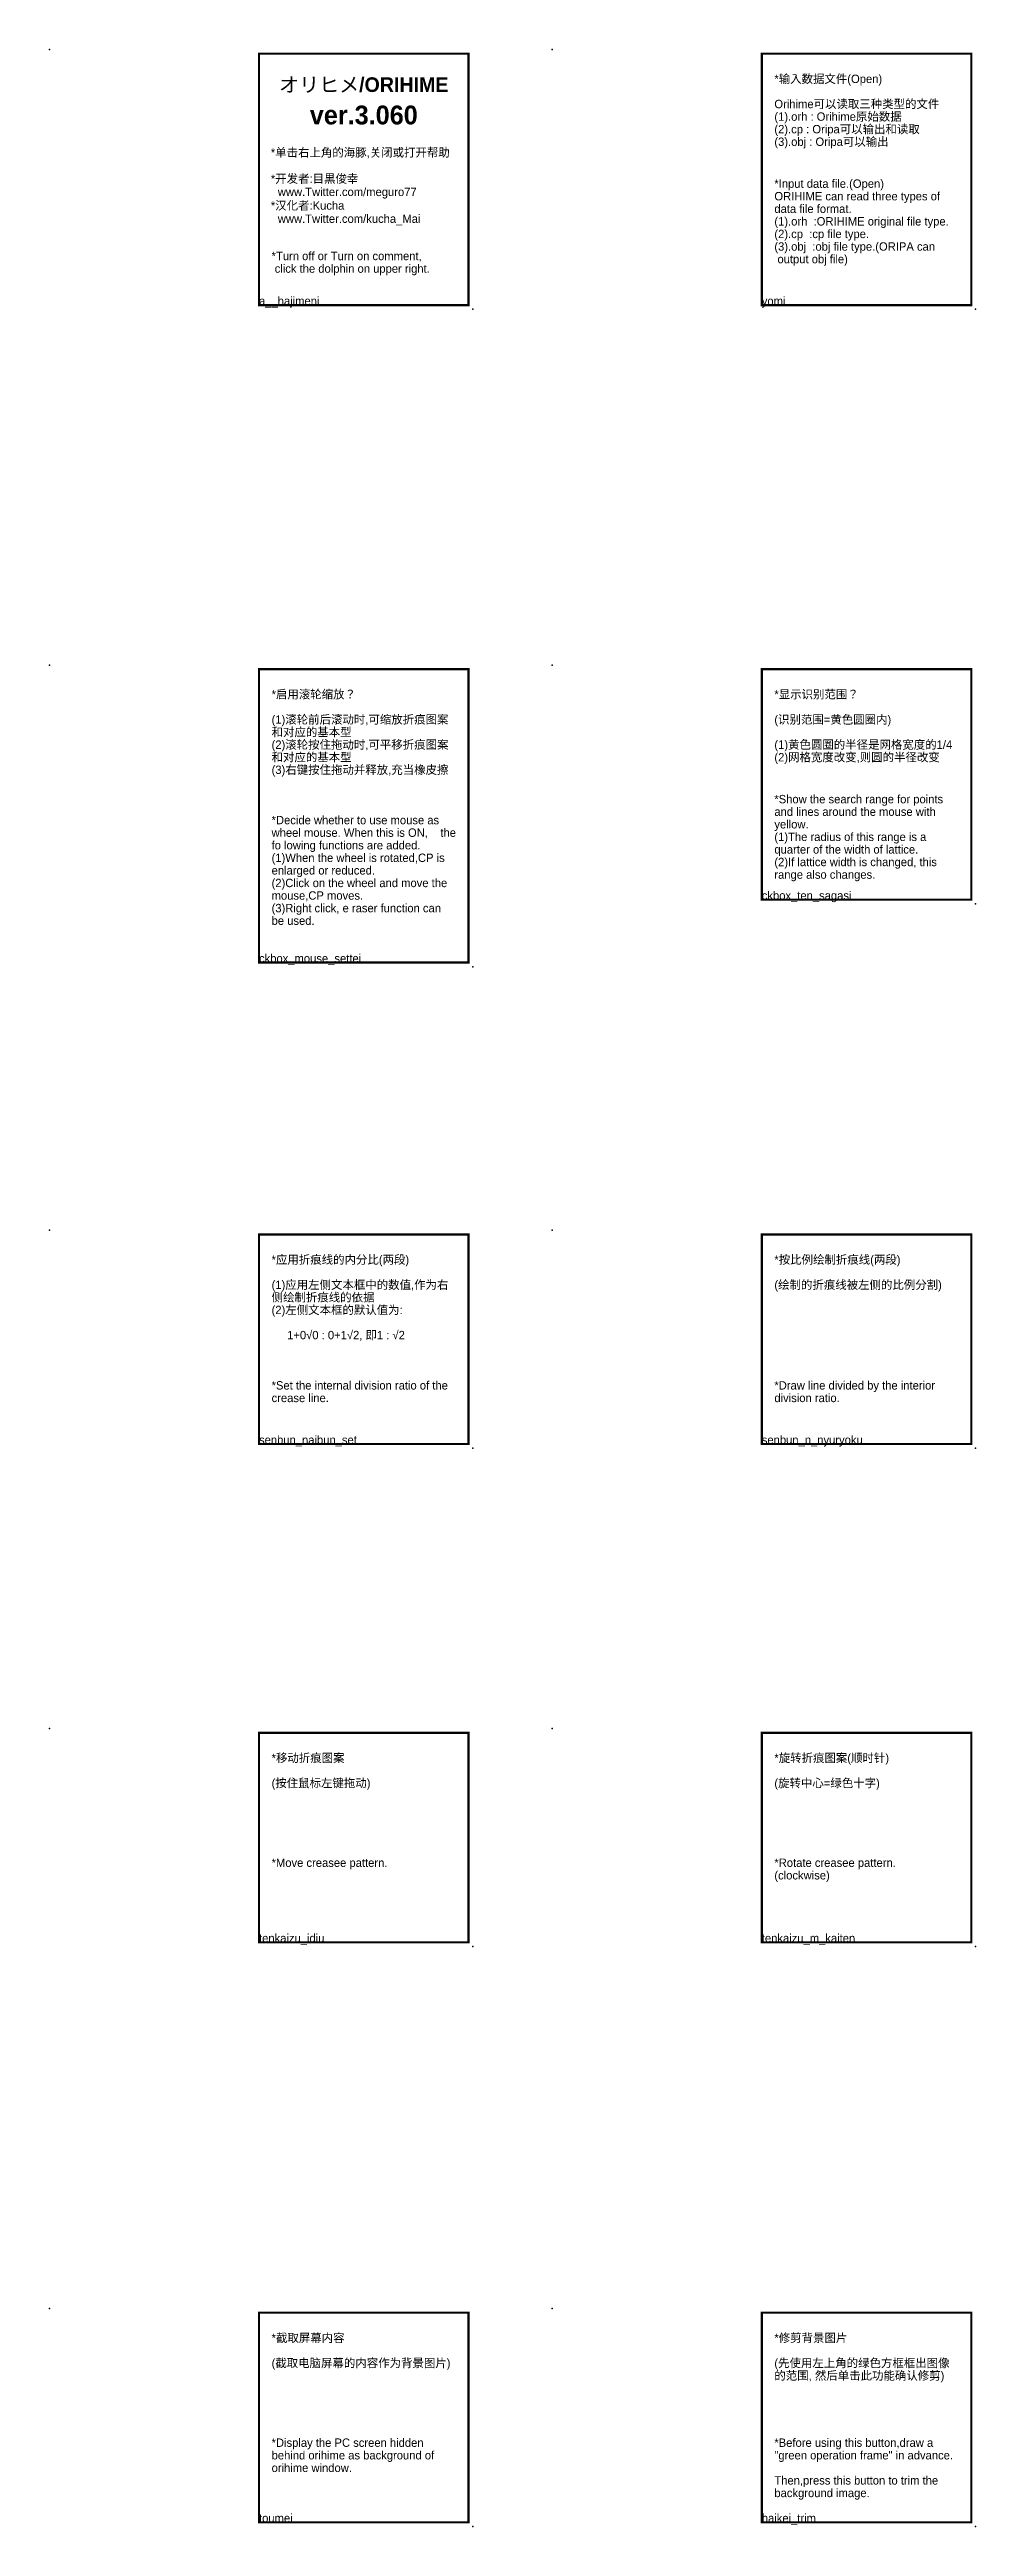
# Model space of a CAD drawing. Header units: millimetres. Extents: x -1842 to 3667, y -2745 to 2263.
# Drawn here: x -1842 to -1621, y -2305 to -1714 of the extents above; entities that cross this region are included whole.
import ezdxf
from ezdxf.enums import TextEntityAlignment as Align

# ---------------------------------------------------------------- set-up
doc = ezdxf.new("R2010")
doc.units = ezdxf.units.MM
doc.header["$LTSCALE"] = 1000
doc.layers.add('1-中文', color=7, linetype='Continuous', lineweight=25)
doc.layers.add('2-英文', color=250, linetype='Continuous', lineweight=25)
doc.layers.add('3-图名', color=6, linetype='Continuous', plot=False, transparency=0.5)
doc.layers.add('4-图框', color=7, linetype='Continuous', true_color=0x81cde4)
doc.styles.add('kucha制图', font='')
doc.styles.add('黑体-加粗', font='')
doc.styles.get('kucha制图').set_extended_font_data('思源黑体 CN Regular')
doc.styles.get('黑体-加粗').set_extended_font_data('思源黑体 CN Medium', bold=True)

msp = doc.modelspace()

# ---------------------------------------------------------------- texts
at = {"layer": '1-中文', "color": 231, "true_color": 0xffb4c8, "style": '黑体-加粗'}
for s, height, p in [('オリヒメ/ORIHIME', 3.5, (-1766.76, -1724.75)), ('ver.3.060', 4.5, (-1766.76, -1732.79))]:
    msp.add_text(s, height=height, dxfattribs=at).set_placement(p, align=Align.BOTTOM_CENTER)
at = {"layer": '1-中文', "style": 'kucha制图'}
for s, p in [('*单击右上角的海豚,关闭或打开帮助', (-1788.94, -1739.14)), ('*开发者:目黒俊幸', (-1788.94, -1745.4)), ('*汉化者:Kucha', (-1788.94, -1751.8))]:
    msp.add_text(s, height=2, dxfattribs=at).set_placement(p)
at = {"layer": '1-中文', "char_height": 2, "attachment_point": 1, "line_spacing_factor": 0.9, "style": 'kucha制图'}
for s, insert in [('*输入数据文件(Open)\\P\\POrihime可以读取三种类型的文件\\P(1).orh : Orihime原始数据\\P(2).cp : Oripa可以输出和读取\\P(3).obj : Oripa可以输出', (-1668.76, -1719.57)), ('*启用滚轮缩放？\\P\\P(1)滚轮前后滚动时,可缩放折痕图案和对应的基本型\\P(2)滚轮按住拖动时,可平移折痕图案和对应的基本型\\P(3)右键按住拖动并释放,充当橡皮擦', (-1788.76, -1866.45)), ('*显示识别范围？\\P\\P(识别范围=黄色圆圈内)\\P\\P(1)黄色圆圈的半径是网格宽度的1/4\\P(2)网格宽度改变,则圆的半径改变', (-1668.76, -1866.45)), ('*应用折痕线的内分比(两段)\\P\\P(1)应用左侧文本框中的数值,作为右侧绘制折痕线的依据\\P(2)左侧文本框的默认值为:\\P\\P     1+0√0 : 0+1√2, 即1 : √2', (-1788.76, -2001.35)), ('*按比例绘制折痕线(两段)\\P\\P(绘制的折痕线被左侧的比例分割)', (-1668.76, -2001.35)), ('*移动折痕图案\\P\\P(按住鼠标左键拖动)', (-1788.76, -2120.26)), ('*旋转折痕图案(顺时针)\\P\\P(旋转中心=绿色十字)', (-1668.76, -2120.26)), ('*截取屏幕内容\\P\\P(截取电脑屏幕的内容作为背景图片)', (-1788.76, -2258.66)), ('*修剪背景图片\\P\\P(先使用左上角的绿色方框框出图像的范围, 然后单击此功能确认修剪)', (-1668.76, -2258.66))]:
    msp.add_mtext_dynamic_manual_height_columns(s, width=44, gutter_width=12.5, heights=[0], dxfattribs=dict(at, insert=insert))
at = {"layer": '2-英文', "style": 'kucha制图'}
for s, p in [('  www.Twitter.com/meguro77', (-1788.76, -1748.54)), ('  www.Twitter.com/kucha_Mai', (-1788.76, -1754.94))]:
    msp.add_text(s, height=2, dxfattribs=at).set_placement(p)
at = {"layer": '2-英文', "char_height": 2, "attachment_point": 1, "line_spacing_factor": 0.9, "style": 'kucha制图'}
for s, width, insert in [('*Input data file.(Open)\\PORIHIME can read three types of data file format.\\P(1).orh  :ORIHIME original file type.\\P(2).cp  :cp file type.\\P(3).obj  :obj file type.(ORIPA can \\P output obj file)', 45, (-1668.76, -1744.57)), ('*Turn off or Turn on comment, \\P click the dolphin on upper right.', 45, (-1788.76, -1761.84)), ('*Show the search range for points and lines around the mouse with yellow.\\P(1)The radius of this range is a quarter of the width of lattice.\\P(2)If lattice width is changed, this range also changes.', 43.8707, (-1668.76, -1891.45)), ('*Decide whether to use mouse as wheel mouse. When this is ON,    the fo lowing functions are added.\\P(1)When the wheel is rotated,CP is enlarged or reduced.\\P(2)Click on the wheel and move the mouse,CP moves.\\P(3)Right click, e raser function can be used.', 43.8707, (-1788.76, -1896.45)), ('\\pt18;*Set the internal division ratio of the crease line.', 44, (-1788.76, -2031.35)), ('*Draw line divided by the interior division ratio.', 44, (-1668.76, -2031.35)), ('*Move creasee pattern.', 43.8707, (-1788.76, -2145.26)), ('*Rotate creasee pattern.\\P(clockwise)', 43.8707, (-1668.76, -2145.26)), ('*Display the PC screen hidden behind orihime as background of orihime window.', 43.8707, (-1788.76, -2283.66)), ('*Before using this button,draw a\\P"green operation frame" in advance.\\P\\PThen,press this button to trim the background image.', 47, (-1668.76, -2283.66))]:
    msp.add_mtext_dynamic_manual_height_columns(s, width=width, gutter_width=12.5, heights=[0], dxfattribs=dict(at, insert=insert))

# ---------------------------------------------------------------- blocks, each defined once
blk = doc.blocks.new('*U14')
at = {"color": 0, "const_width": 0.5}
blk.add_lwpolyline([(0, -60), (50, -60), (50, 0), (0, 0)], close=True, dxfattribs=at)
at = {"color": 8}
for p in [(-50, 1), (51, -61)]:
    blk.add_point(p, dxfattribs=at)
blk = doc.blocks.new('*U18')
at = {"color": 0, "const_width": 0.5}
blk.add_lwpolyline([(0, -70), (50, -70), (50, 0), (0, 0)], close=True, dxfattribs=at)
at = {"color": 8}
for p in [(-50, 1), (51, -71)]:
    blk.add_point(p, dxfattribs=at)
blk = doc.blocks.new('*U15')
at = {"color": 0, "const_width": 0.5}
blk.add_lwpolyline([(0, -50), (50, -50), (50, 0), (0, 0)], close=True, dxfattribs=at)
at = {"color": 8}
for p in [(-50, 1), (51, -51)]:
    blk.add_point(p, dxfattribs=at)
blk = doc.blocks.new('图名')
at = {"layer": '3-图名', "ltscale": 8, "style": 'kucha制图', "flags": 8}
blk.add_attdef('图名', (0, 0), '', height=2, dxfattribs=at)
blk = doc.blocks.new('*U19')
at = {"color": 0, "const_width": 0.5}
blk.add_lwpolyline([(0, -55), (50, -55), (50, 0), (0, 0)], close=True, dxfattribs=at)
at = {"color": 8}
for p in [(-50, 1), (51, -56)]:
    blk.add_point(p, dxfattribs=at)

# ---------------------------------------------------------------- block references
at = {"layer": '3-图名'}
ref = msp.add_blockref('图名', (-1791.76, -1774.57), dxfattribs=at)
ref.add_attrib('图名', 'a__hajimeni', (-1791.76, -1774.57), dxfattribs={"ltscale": 8, "height": 2, "style": 'kucha制图'})
ref = msp.add_blockref('图名', (-1671.76, -1774.57), dxfattribs=at)
ref.add_attrib('图名', 'yomi', (-1671.76, -1774.57), dxfattribs={"ltscale": 8, "height": 2, "style": 'kucha制图'})
ref = msp.add_blockref('图名', (-1671.76, -1916.45), dxfattribs=at)
ref.add_attrib('图名', 'ckbox_ten_sagasi', (-1671.76, -1916.45), dxfattribs={"ltscale": 8, "height": 2, "style": 'kucha制图'})
ref = msp.add_blockref('图名', (-1791.76, -1931.45), dxfattribs=at)
ref.add_attrib('图名', 'ckbox_mouse_settei', (-1791.76, -1931.45), dxfattribs={"ltscale": 8, "height": 2, "style": 'kucha制图'})
ref = msp.add_blockref('图名', (-1791.76, -2046.35), dxfattribs=at)
ref.add_attrib('图名', 'senbun_naibun_set', (-1791.76, -2046.35), dxfattribs={"ltscale": 8, "height": 2, "style": 'kucha制图'})
ref = msp.add_blockref('图名', (-1671.76, -2046.35), dxfattribs=at)
ref.add_attrib('图名', 'senbun_n_nyuryoku', (-1671.76, -2046.35), dxfattribs={"ltscale": 8, "height": 2, "style": 'kucha制图'})
ref = msp.add_blockref('图名', (-1791.76, -2165.26), dxfattribs=at)
ref.add_attrib('图名', 'tenkaizu_idiu', (-1791.76, -2165.26), dxfattribs={"ltscale": 8, "height": 2, "style": 'kucha制图'})
ref = msp.add_blockref('图名', (-1671.76, -2165.26), dxfattribs=at)
ref.add_attrib('图名', 'tenkaizu_m_kaiten', (-1671.76, -2165.26), dxfattribs={"ltscale": 8, "height": 2, "style": 'kucha制图'})
ref = msp.add_blockref('图名', (-1791.76, -2303.66), dxfattribs=at)
ref.add_attrib('图名', 'toumei', (-1791.76, -2303.66), dxfattribs={"ltscale": 8, "height": 2, "style": 'kucha制图'})
ref = msp.add_blockref('图名', (-1671.76, -2303.66), dxfattribs=at)
ref.add_attrib('图名', 'haikei_trim', (-1671.76, -2303.66), dxfattribs={"ltscale": 8, "height": 2, "style": 'kucha制图'})
at = {"layer": '4-图框'}
for name, p in [('*U14', (-1791.76, -1714.57)), ('*U14', (-1671.76, -1714.57)), ('*U18', (-1791.76, -1861.45)), ('*U19', (-1671.76, -1861.45)), ('*U15', (-1791.76, -1996.35)), ('*U15', (-1671.76, -1996.35)), ('*U15', (-1791.76, -2115.26)), ('*U15', (-1671.76, -2115.26)), ('*U15', (-1791.76, -2253.66)), ('*U15', (-1671.76, -2253.66))]:
    msp.add_blockref(name, p, dxfattribs=at)

msp.set_redraw_order([(e.dxf.handle, doc.entitydb.next_handle()) for e in msp.query("TEXT MTEXT ATTDEF DIMENSION ARC_DIMENSION")])  # texts and dimensions are drawn at this point

doc.saveas('drawing.dxf')
